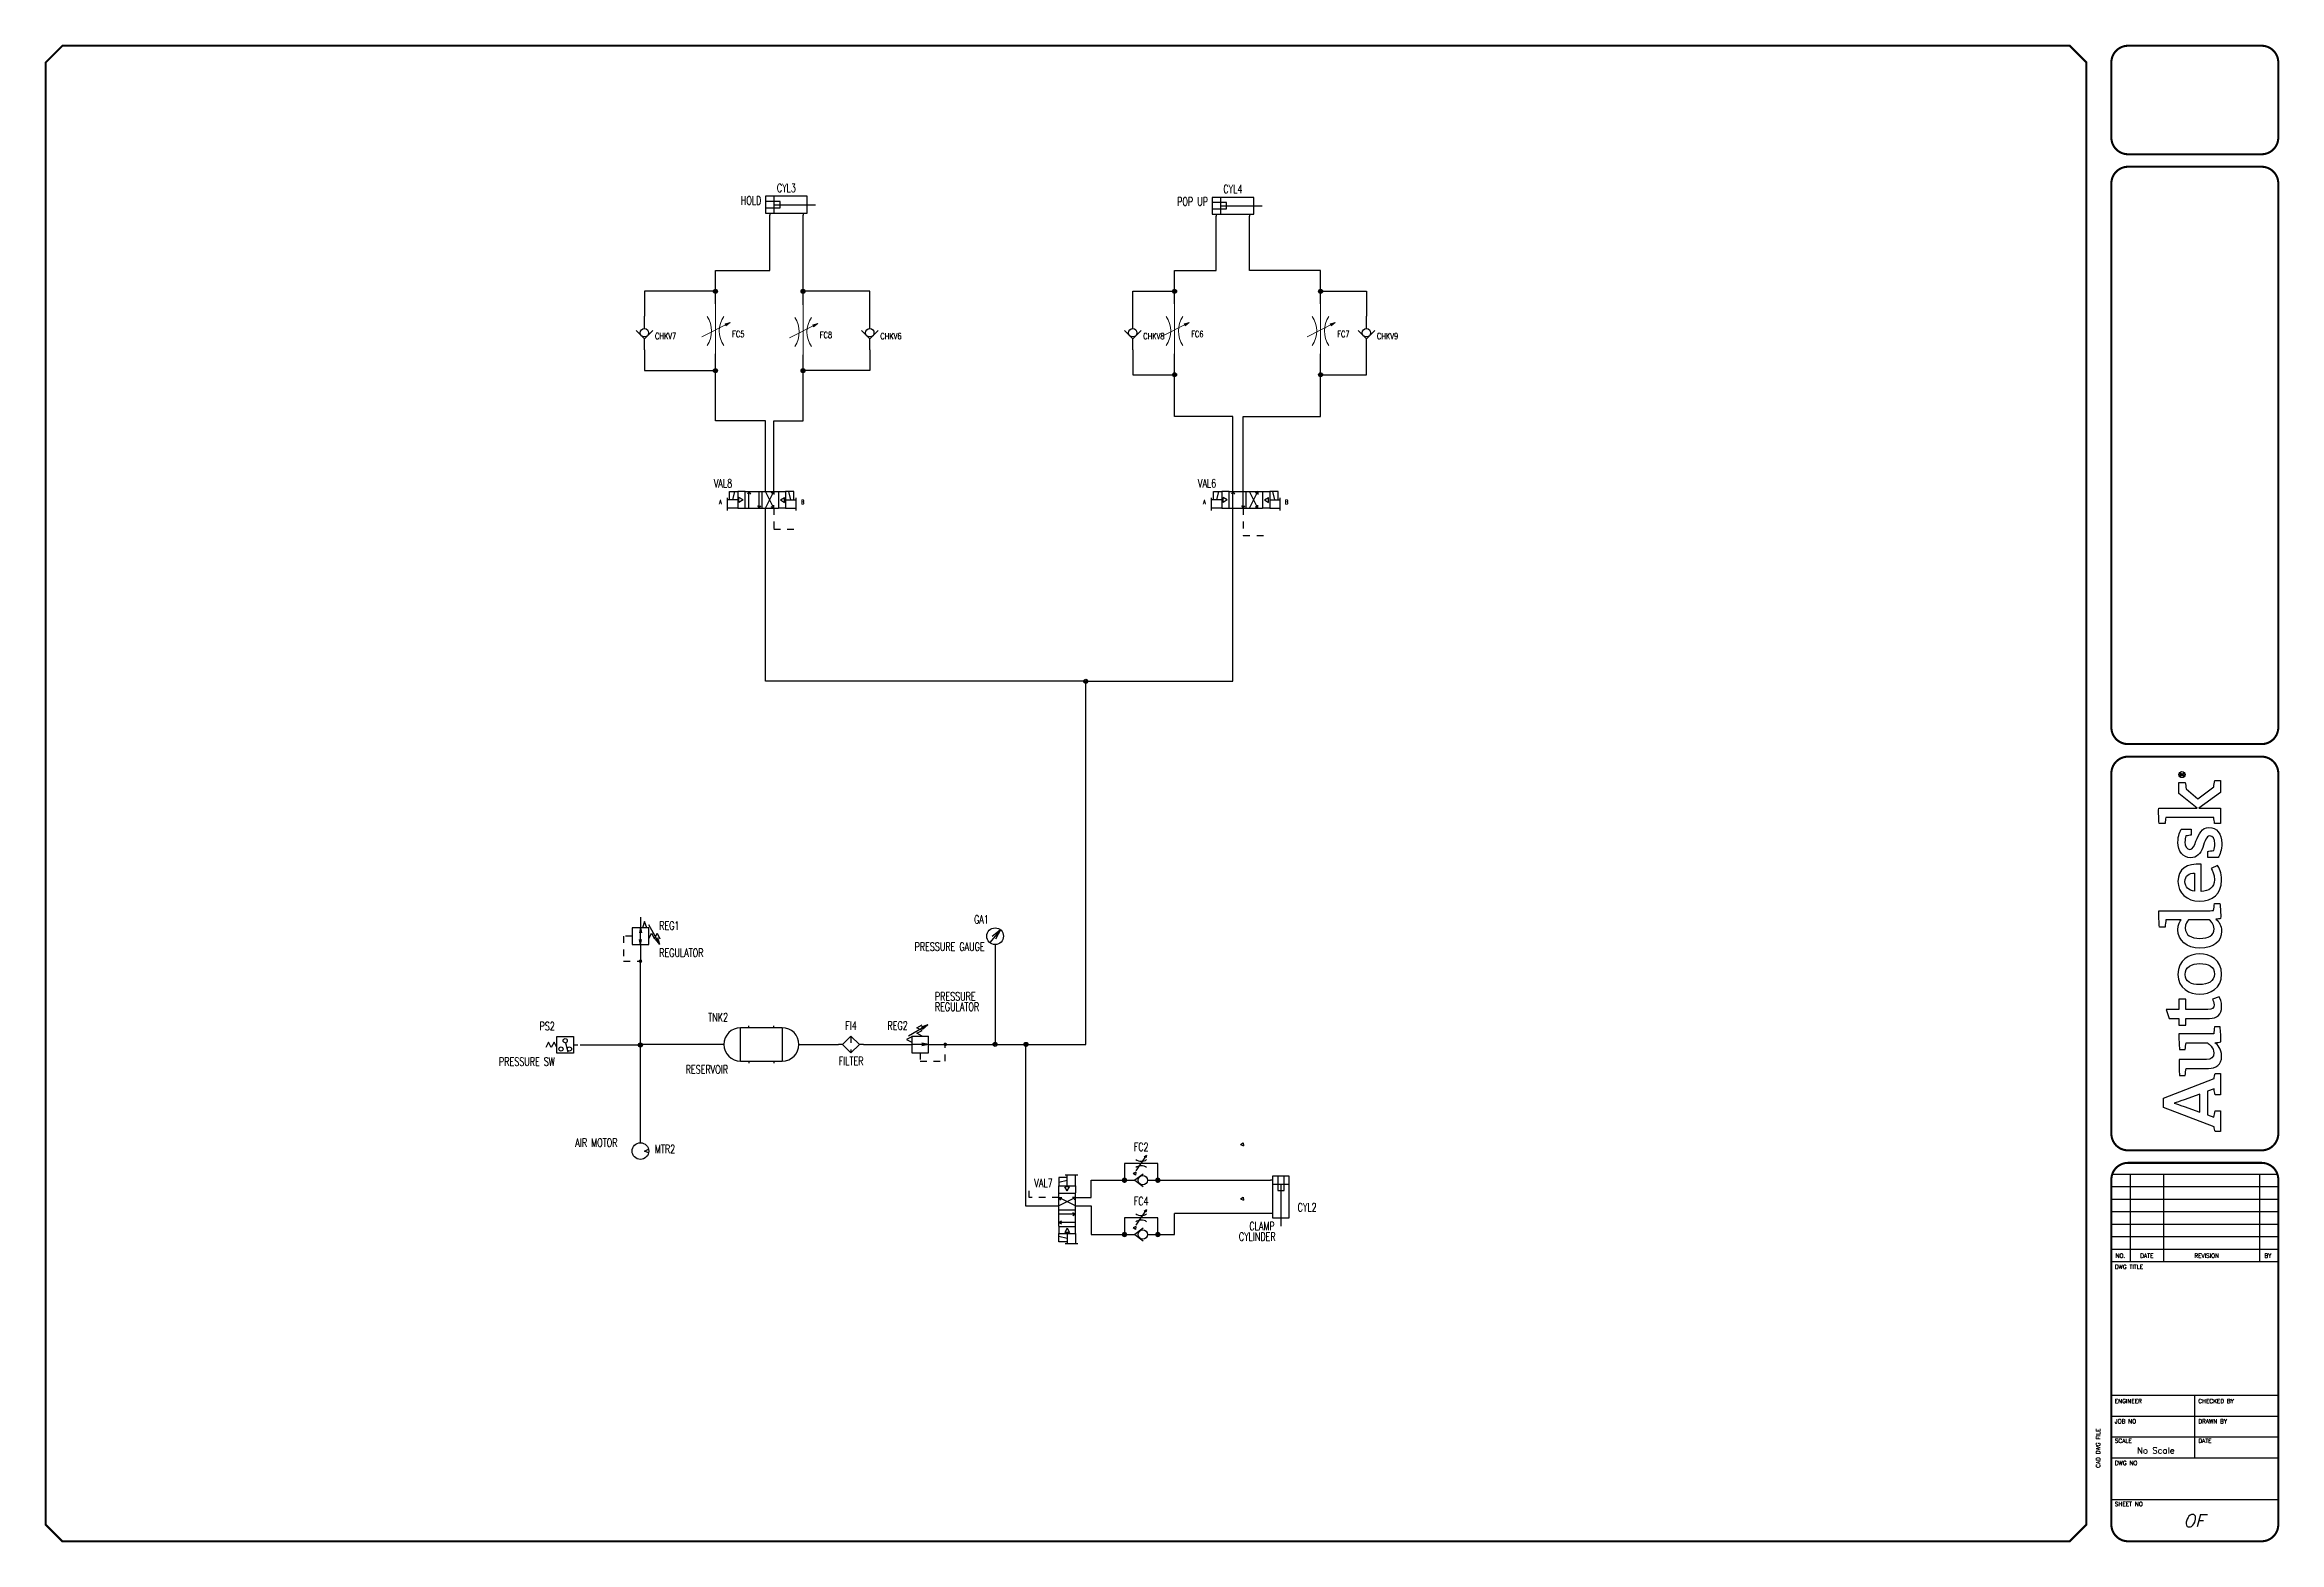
# Model space of a CAD drawing. Extents: x 0 to 33.5, y 0 to 22.4.
import ezdxf
from ezdxf.enums import TextEntityAlignment as Align

# ---------------------------------------------------------------- set-up
doc = ezdxf.new("R2010")
doc.units = 0
doc.header["$LTSCALE"] = 0.5
doc.header["$MEASUREMENT"] = 0
for name, pattern in [('DASHED', [0.1875, 0.125, -0.0625]), ('HIDDEN2', [0.1875, 0.125, -0.0625]), ('SOLID', [0])]:
    doc.linetypes.add(name, pattern=pattern)
for name, color, linetype in [('DESC', 150, 'Continuous'), ('Layer0_off', 52, 'SOLID'), ('LAYER_1', 160, 'Continuous'), ('RED_10_PNEU', 1, 'Continuous'), ('SYMS', 7, 'Continuous'), ('TAGS', 150, 'Continuous'), ('TERMS', 123, 'Continuous'), ('TITLE', 7, 'Continuous'), ('YELLOW_5_EXHAUST', 2, 'HIDDEN2')]:
    doc.layers.add(name, color=color, linetype=linetype)
doc.styles.add('ITALIC', font='ITALIC')
doc.styles.add('SIMPLEX', font='SIMPLEX')
doc.styles.add('WD', font='romans.shx')

# ---------------------------------------------------------------- blocks, each defined once
blk = doc.blocks.new('AI9-BLK2')
at = {"layer": 'LAYER_1', "color": 7}
blk.add_circle((0, 0), 2.03, dxfattribs=at)
blk.add_open_spline([(1.7, 0), (1.7, -1), (1, -1.8), (0, -1.8), (-1, -1.8), (-1.7, -1), (-1.7, 0), (-1.7, 1), (-1, 1.8), (0, 1.8), (1, 1.8), (1.7, 1), (1.7, 0)], degree=3, knots=[0, 0, 0, 0, 1, 1, 1, 2, 2, 2, 3, 3, 3, 4, 4, 4, 4], dxfattribs=at)
blk = doc.blocks.new('AI9-BLK1')
at = {"layer": 'LAYER_1', "color": 7}
for points, knots in [([(0.7, -1.1), (0.7, -1.1), (0.2, -0.4), (0.2, -0.4), (0.1, -0.2), (0, -0.2), (-0.1, -0.1), (0.3, 0), (0.5, 0.2), (0.5, 0.5), (0.5, 0.8), (0.3, 1.1), (-0.2, 1.1), (-0.2, 1.1), (-0.8, 1.1), (-0.8, 1.1), (-0.8, 1.1), (-0.8, -1.1), (-0.8, -1.1), (-0.8, -1.1), (-0.5, -1.1), (-0.5, -1.1), (-0.5, -1.1), (-0.5, -0.1), (-0.5, -0.1), (-0.4, -0.1), (-0.3, -0.2), (-0.2, -0.3), (-0.2, -0.3), (0.3, -1.1), (0.3, -1.1), (0.3, -1.1), (0.7, -1.1), (0.7, -1.1)], [0, 0, 0, 0, 1, 1, 1, 2, 2, 2, 3, 3, 3, 4, 4, 4, 5, 5, 5, 6, 6, 6, 7, 7, 7, 8, 8, 8, 9, 9, 9, 10, 10, 10, 11, 11, 11, 11]), ([(0.2, 0.5), (0.2, 0.2), (-0.1, 0.1), (-0.3, 0.1), (-0.3, 0.1), (-0.5, 0.1), (-0.5, 0.1), (-0.5, 0.1), (-0.5, 0.8), (-0.5, 0.8), (-0.5, 0.8), (-0.2, 0.8), (-0.2, 0.8), (0.1, 0.8), (0.2, 0.7), (0.2, 0.5)], [0, 0, 0, 0, 1, 1, 1, 2, 2, 2, 3, 3, 3, 4, 4, 4, 5, 5, 5, 5])]:
    blk.add_open_spline(points, degree=3, knots=knots, dxfattribs=at)
blk = doc.blocks.new('LOGO')
for points, knots in [([(35.2, 4.3), (35.2, 4.3), (22.1, 38.1), (22.1, 38.1), (22.1, 38.1), (16.1, 38.1), (16.1, 38.1), (16.1, 38.1), (3.2, 4.3), (3.2, 4.3), (2.2, 4.2), (0.9, 4), (0, 3.7), (0, 3.7), (0, 0), (0, 0), (0, 0), (13.7, 0), (13.7, 0), (13.7, 0), (13.7, 3.7), (13.7, 3.7), (12.4, 4), (10.9, 4.3), (9.5, 4.4), (9.5, 4.4), (11.1, 8.8), (11.1, 8.8), (11.1, 8.8), (26.8, 8.8), (26.8, 8.8), (26.8, 8.8), (28.4, 4.3), (28.4, 4.3), (27, 4.2), (25.8, 4), (24.5, 3.7), (24.5, 3.7), (24.5, 0), (24.5, 0), (24.5, 0), (38.7, 0), (38.7, 0), (38.7, 0), (38.7, 3.7), (38.7, 3.7), (37.9, 3.9), (36, 4.3), (35.2, 4.3)], [0, 0, 0, 0, 1, 1, 1, 2, 2, 2, 3, 3, 3, 4, 4, 4, 5, 5, 5, 6, 6, 6, 7, 7, 7, 8, 8, 8, 9, 9, 9, 10, 10, 10, 11, 11, 11, 12, 12, 12, 13, 13, 13, 14, 14, 14, 15, 15, 15, 16, 16, 16, 16]), ([(12.8, 13.8), (12.8, 13.8), (16.6, 24.3), (16.6, 24.3), (17.8, 27.5), (18.2, 28.8), (18.8, 30.9), (18.8, 30.9), (18.9, 30.9), (18.9, 30.9), (19.6, 28.9), (20, 27.5), (21.1, 24.3), (21.1, 24.3), (24.9, 13.8), (24.9, 13.8), (24.9, 13.8), (12.8, 13.8), (12.8, 13.8)], [0, 0, 0, 0, 1, 1, 1, 2, 2, 2, 3, 3, 3, 4, 4, 4, 5, 5, 5, 6, 6, 6, 6]), ([(70.8, 23.1), (70.8, 23.1), (70.8, 27.7), (70.8, 27.7), (70.8, 27.7), (75.3, 27.7), (75.3, 27.7), (75.3, 27.7), (75.3, 34.3), (75.3, 34.3), (75.3, 34.3), (81.3, 36.2), (81.3, 36.2), (81.3, 36.2), (81.3, 27.7), (81.3, 27.7), (81.3, 27.7), (88, 27.7), (88, 27.7), (88, 27.7), (88, 23.1), (88, 23.1), (88, 23.1), (81.3, 23.1), (81.3, 23.1), (81.3, 23.1), (81.3, 8.4), (81.3, 8.4), (81.3, 5.6), (82.1, 4.3), (84.3, 4.3), (86, 4.3), (87.5, 5.1), (88, 5.5), (88, 5.5), (89.7, 0.9), (89.7, 0.9), (88.7, 0.3), (86.5, -0.7), (83.2, -0.7), (77.6, -0.7), (75.3, 2.4), (75.3, 7.4), (75.3, 7.4), (75.3, 23.1), (75.3, 23.1), (75.3, 23.1), (70.8, 23.1), (70.8, 23.1)], [0, 0, 0, 0, 1, 1, 1, 2, 2, 2, 3, 3, 3, 4, 4, 4, 5, 5, 5, 6, 6, 6, 7, 7, 7, 8, 8, 8, 9, 9, 9, 10, 10, 10, 11, 11, 11, 12, 12, 12, 13, 13, 13, 14, 14, 14, 15, 15, 15, 16, 16, 16, 16]), ([(147.1, 4.7), (147.1, 5.4), (147, 6.1), (147, 6.9), (147, 6.9), (147, 41.1), (147, 41.1), (143.4, 41.2), (139.3, 41), (136.1, 40.7), (136.1, 40.7), (136.1, 37), (136.1, 37), (137.7, 36.8), (139.6, 36.6), (141, 36.4), (141, 36.4), (141, 36.4), (141, 36.4), (141, 36.4), (141, 26.2), (141, 26.2), (140, 27.1), (138, 28.4), (134.3, 28.4), (127.3, 28.4), (122, 22.6), (122, 13.8), (122, 4.5), (126.6, -0.7), (133.4, -0.7), (137.1, -0.7), (139.6, 1.1), (141.3, 3.1), (141.3, 2.1), (141.6, 0.6), (141.8, 0), (145.2, -0.2), (148.7, 0.1), (151.7, 0.4), (151.7, 0.4), (151.7, 4.1), (151.7, 4.1), (150.2, 4.2), (148.4, 4.5), (147.1, 4.7)], [0, 0, 0, 0, 1, 1, 1, 2, 2, 2, 3, 3, 3, 4, 4, 4, 5, 5, 5, 6, 6, 6, 7, 7, 7, 8, 8, 8, 9, 9, 9, 10, 10, 10, 11, 11, 11, 12, 12, 12, 13, 13, 13, 14, 14, 14, 15, 15, 15, 15]), ([(229.4, 4.6), (229.4, 4.6), (221.5, 15.2), (221.5, 15.2), (221.5, 15.2), (228, 23), (228, 23), (229.4, 23.1), (231.3, 23.3), (232.4, 23.6), (232.4, 23.6), (232.4, 27.7), (232.4, 27.7), (232.4, 27.7), (225, 27.7), (225, 27.7), (225, 27.7), (215.2, 15.6), (215.2, 15.6), (215.2, 15.6), (215.2, 41.2), (215.2, 41.2), (211.8, 41.3), (208.2, 41.2), (205.1, 40.9), (205.1, 40.9), (205.1, 36.9), (205.1, 36.9), (206.5, 36.8), (208, 36.6), (209.1, 36.5), (209.1, 36.5), (209.1, 4.5), (209.1, 4.5), (207.8, 4.4), (206.3, 4.2), (205.1, 4), (205.1, 4), (205.1, 0), (205.1, 0), (205.1, 0), (215.2, 0), (215.2, 0), (215.2, 0), (215.2, 14.5), (215.2, 14.5), (215.2, 14.5), (225.6, 0), (225.6, 0), (225.6, 0), (233.7, 0), (233.7, 0), (233.7, 0), (233.7, 3.8), (233.7, 3.8), (232.2, 4.2), (230.6, 4.4), (229.4, 4.6)], [0, 0, 0, 0, 1, 1, 1, 2, 2, 2, 3, 3, 3, 4, 4, 4, 5, 5, 5, 6, 6, 6, 7, 7, 7, 8, 8, 8, 9, 9, 9, 10, 10, 10, 11, 11, 11, 12, 12, 12, 13, 13, 13, 14, 14, 14, 15, 15, 15, 16, 16, 16, 17, 17, 17, 18, 18, 18, 19, 19, 19, 19]), ([(59.7, -0.1), (59.5, 0.6), (59.2, 2.6), (59.1, 3.8), (57.8, 2), (54.9, -0.7), (50.2, -0.7), (44.2, -0.7), (42, 3.1), (42, 8.1), (42, 8.1), (42, 22.9), (42, 22.9), (40.6, 23.2), (38.8, 23.4), (37.3, 23.5), (37.3, 23.5), (37.3, 27.3), (37.3, 27.3), (40.3, 27.6), (44.4, 27.8), (48, 27.6), (48, 27.6), (48, 9.3), (48, 9.3), (48, 6.2), (49.1, 4.5), (52.3, 4.5), (55.8, 4.5), (58.4, 7.9), (59, 8.6), (59, 8.6), (59, 23), (59, 23), (57.8, 23.2), (56, 23.4), (54.6, 23.5), (54.6, 23.5), (54.6, 27.3), (54.6, 27.3), (57.6, 27.7), (61.5, 27.8), (65, 27.7), (65, 27.7), (65, 4.6), (65, 4.6), (66.3, 4.4), (68.1, 4.2), (69.6, 4.1), (69.6, 4.1), (69.6, 0.3), (69.6, 0.3), (66.7, 0), (63, -0.2), (59.7, -0.1)], [0, 0, 0, 0, 1, 1, 1, 2, 2, 2, 3, 3, 3, 4, 4, 4, 5, 5, 5, 6, 6, 6, 7, 7, 7, 8, 8, 8, 9, 9, 9, 10, 10, 10, 11, 11, 11, 12, 12, 12, 13, 13, 13, 14, 14, 14, 15, 15, 15, 16, 16, 16, 17, 17, 17, 18, 18, 18, 18]), ([(104.8, -0.7), (95.2, -0.7), (91.4, 7), (91.4, 13.8), (91.4, 20.6), (95.1, 28.4), (104.6, 28.4), (114.1, 28.4), (118.3, 20.8), (118.3, 14), (118.3, 7.2), (114.2, -0.7), (104.8, -0.7)], [0, 0, 0, 0, 1, 1, 1, 2, 2, 2, 3, 3, 3, 4, 4, 4, 4]), ([(104.5, 23.6), (99.6, 23.6), (97.8, 19.5), (97.8, 14), (97.8, 8.5), (99.9, 4.1), (104.8, 4.1), (109.8, 4.1), (111.8, 8.2), (111.8, 13.8), (111.8, 19.3), (109.5, 23.6), (104.5, 23.6)], [0, 0, 0, 0, 1, 1, 1, 2, 2, 2, 3, 3, 3, 4, 4, 4, 4]), ([(141, 7.6), (140.3, 6.7), (138.2, 4.3), (135, 4.3), (130.5, 4.3), (128.5, 8.1), (128.5, 13.8), (128.5, 19.6), (130.9, 23.5), (135.4, 23.5), (138.3, 23.5), (139.9, 22.3), (141, 21.3), (141, 21.3), (141, 7.6), (141, 7.6)], [0, 0, 0, 0, 1, 1, 1, 2, 2, 2, 3, 3, 3, 4, 4, 4, 5, 5, 5, 5]), ([(167.6, 4.1), (171.4, 4.1), (173.8, 5.5), (175, 6.2), (175, 6.2), (177.1, 2.1), (177.1, 2.1), (175.5, 1.1), (172.6, -0.7), (167.2, -0.7), (158.2, -0.7), (153.3, 5.5), (153.3, 14), (153.3, 22.5), (158.9, 28.4), (166.4, 28.4), (174.6, 28.4), (178.7, 22.5), (177.9, 12.9), (177.9, 12.9), (159.8, 12.9), (159.8, 12.9), (160, 7.9), (162.3, 4.1), (167.6, 4.1)], [0, 0, 0, 0, 1, 1, 1, 2, 2, 2, 3, 3, 3, 4, 4, 4, 5, 5, 5, 6, 6, 6, 7, 7, 7, 8, 8, 8, 8]), ([(172, 17.3), (171.9, 20.8), (170.4, 23.7), (166.3, 23.7), (162.6, 23.7), (160.6, 21.2), (159.9, 17.3), (159.9, 17.3), (172, 17.3), (172, 17.3)], [0, 0, 0, 0, 1, 1, 1, 2, 2, 2, 3, 3, 3, 3]), ([(193.3, 16.4), (190.2, 17.6), (187.8, 18.3), (187.8, 20.5), (187.8, 22.6), (189.9, 23.7), (192.6, 23.7), (194.1, 23.7), (195.6, 23.5), (196.8, 23.1), (196.9, 21.9), (197.1, 20.1), (197.3, 19.6), (197.3, 19.6), (201.3, 19.6), (201.3, 19.6), (201.3, 19.6), (201.3, 26.1), (201.3, 26.1), (200.2, 26.8), (197.1, 28.4), (192.4, 28.4), (186.5, 28.4), (182.2, 25), (182.2, 20.1), (182.2, 15.7), (184.9, 13.4), (189.1, 11.9), (193.4, 10.4), (196.7, 9.3), (196.7, 7.2), (196.7, 5.1), (195, 3.9), (191.4, 3.9), (189.9, 3.9), (188.1, 4.1), (187, 4.6), (186.9, 5.9), (186.6, 7.8), (186.3, 8.4), (186.3, 8.4), (182.3, 8.4), (182.3, 8.4), (182.3, 8.4), (182.3, 1.6), (182.3, 1.6), (182.3, 1.6), (182.3, 1.6), (182.3, 1.6), (184.1, 0.5), (187.5, -0.8), (191.8, -0.8), (198.3, -0.8), (202.4, 2.6), (202.4, 7.8), (202.4, 12.5), (197.8, 14.6), (193.3, 16.4)], [0, 0, 0, 0, 1, 1, 1, 2, 2, 2, 3, 3, 3, 4, 4, 4, 5, 5, 5, 6, 6, 6, 7, 7, 7, 8, 8, 8, 9, 9, 9, 10, 10, 10, 11, 11, 11, 12, 12, 12, 13, 13, 13, 14, 14, 14, 15, 15, 15, 16, 16, 16, 17, 17, 17, 18, 18, 18, 19, 19, 19, 19])]:
    blk.add_open_spline(points, degree=3, knots=knots)
for name, p in [('AI9-BLK2', (237.6, 25.7)), ('AI9-BLK1', (237.8, 25.7))]:
    blk.add_blockref(name, p)
blk = doc.blocks.new('NO_NUM_acade_title')
at = {"layer": 'TITLE'}
for p, q in [((30.594, 22.177), (30.594, 20.781)), ((30.969, 5.531), (33.469, 5.531)), ((31.25, 5.531), (31.25, 4.219)), ((31.75, 5.531), (31.75, 4.219)), ((33.188, 5.531), (33.188, 4.219)), ((30.969, 5.344), (33.469, 5.344)), ((30.969, 5.156), (33.469, 5.156)), ((30.969, 4.969), (33.469, 4.969)), ((30.969, 4.781), (33.469, 4.781)), ((30.969, 4.594), (33.469, 4.594)), ((30.969, 4.406), (33.469, 4.406)), ((30.969, 4.219), (33.469, 4.219)), ((30.594, 0.281), (30.594, 2.214)), ((30.969, 2.219), (33.469, 2.219)), ((32.219, 1.281), (32.219, 2.219)), ((30.969, 1.906), (33.469, 1.906)), ((30.969, 1.594), (33.469, 1.594)), ((30.969, 1.281), (33.469, 1.281)), ((30.969, 0.656), (33.469, 0.656))]:
    blk.add_line(p, q, dxfattribs=at)
at = {"layer": 'TITLE', "const_width": 0.0312}
blk.add_lwpolyline([(30.594, 0.281), (30.594, 22.177), (30.344, 22.427), (0.281, 22.427), (0.031, 22.177), (0.031, 0.281), (0.281, 0.031), (30.344, 0.031)], close=True, dxfattribs=at)
for points in [[(31.219, 22.427, 0.414214), (30.969, 22.177, 0.414214)], [(33.469, 22.177, 0.414214), (33.219, 22.427, 0.414214)], [(30.969, 21.052, 0.414214), (31.219, 20.802, 0.414214)], [(33.219, 20.802, 0.414214), (33.469, 21.052, 0.414214)], [(31.219, 20.615, 0.414214), (30.969, 20.365, 0.414214)], [(33.469, 20.365, 0.414214), (33.219, 20.615, 0.414214)], [(30.969, 12.219, 0.414214), (31.219, 11.969, 0.414214)], [(33.219, 11.969, 0.414214), (33.469, 12.219, 0.414214)], [(31.219, 11.781, 0.414214), (30.969, 11.531, 0.414214)], [(33.469, 11.531, 0.414214), (33.219, 11.781, 0.414214)], [(30.969, 6.135, 0.414214), (31.219, 5.885, 0.414214)], [(33.219, 5.885, 0.414214), (33.469, 6.135, 0.414214)], [(31.219, 5.698, 0.414214), (30.969, 5.448, 0.414214)], [(33.469, 5.448, 0.414214), (33.219, 5.698, 0.414214)], [(30.969, 0.281, 0.414214), (31.219, 0.031, 0.414214)], [(33.219, 0.031, 0.414214), (33.469, 0.281, 0.414214)]]:
    blk.add_lwpolyline(points, format="xyb", dxfattribs=at)
for points in [[(33.219, 22.427), (31.219, 22.427)], [(30.969, 22.177), (30.969, 21.052)], [(33.469, 22.177), (33.469, 21.052)], [(33.219, 20.802), (31.219, 20.802)], [(33.219, 20.615), (31.219, 20.615)], [(30.969, 20.365), (30.969, 12.219)], [(33.469, 20.365), (33.469, 12.219)], [(31.219, 11.969), (33.219, 11.969)], [(31.219, 11.781), (33.219, 11.781)], [(31.219, 5.885), (33.219, 5.885)], [(31.219, 5.698), (33.219, 5.698)], [(30.969, 5.448), (30.969, 0.281)], [(33.469, 5.448), (33.469, 0.281)], [(31.219, 0.031), (33.219, 0.031)]]:
    blk.add_lwpolyline(points, dxfattribs=at)
at = {"layer": 'TITLE', "color": 7, "const_width": 0.0312}
for points in [[(30.969, 11.531), (30.969, 6.135)], [(33.469, 11.531), (33.469, 6.135)]]:
    blk.add_lwpolyline(points, dxfattribs=at)
at = {"xscale": 0.02250000000000085, "yscale": 0.02250000000000085, "zscale": 0.02250000000000085, "rotation": 90}
blk.add_blockref('LOGO', (32.605, 6.167), dxfattribs=at)
at = {"layer": 'TITLE', "color": 1, "style": 'SIMPLEX'}
for s, p in [('DWG TITLE', (31.021, 4.109)), ('ENGINEER', (31.021, 2.099)), ('CHECKED BY', (32.271, 2.099)), ('JOB NO', (31.021, 1.797)), ('DRAWN BY', (32.271, 1.797)), ('SCALE', (31.021, 1.505)), ('DATE', (32.271, 1.505)), ('DWG NO', (31.021, 1.172)), ('SHEET NO', (31.021, 0.557))]:
    blk.add_text(s, height=0.0625, dxfattribs=at).set_placement(p)
at = {"layer": 'TITLE', "color": 1}
for s, height, style, p in [('NO.', 0.0625, 'SIMPLEX', (31.104, 4.307)), ('DATE', 0.0625, 'SIMPLEX', (31.5, 4.307)), ('REVISION', 0.0625, 'SIMPLEX', (32.396, 4.307)), ('BY', 0.0625, 'SIMPLEX', (33.313, 4.307)), ('OF', 0.1875, 'ITALIC', (32.208, 0.339))]:
    blk.add_text(s, height=height, dxfattribs=dict(at, style=style)).set_placement(p, align=Align.MIDDLE)
at = {"layer": 'TITLE', "color": 1, "style": 'SIMPLEX'}
blk.add_text('CAD DWG FILE', height=0.0625, rotation=90, dxfattribs=at).set_placement((30.802, 1.13))
at = {"layer": 'TITLE', "color": 1, "style": 'ITALIC'}
for tag, height, p in [('TITLE#1', 0.125, (32.156, 3.406)), ('TITLE#2', 0.125, (32.156, 3.204)), ('TITLE#3', 0.125, (32.156, 3.001)), ('TITLE#4', 0.125, (32.156, 2.799)), ('DWG#', 0.2, (32.156, 0.826))]:
    blk.add_attdef(tag, text='', height=height, dxfattribs=at).set_placement(p, align=Align.CENTER)
at = {"layer": 'TITLE', "color": 1, "style": 'SIMPLEX'}
blk.add_attdef('CAD#', (30.826, 1.958), '', height=0.0938, rotation=90, dxfattribs=at)
at = {"layer": 'TITLE', "color": 1}
for tag, p, height, style in [('ENGINEER', (31.237, 1.958), 0.0938, 'ITALIC'), ('CHKDBY', (32.424, 1.958), 0.0938, 'ITALIC'), ('JOB#', (31.464, 1.644), 0.0938, 'SIMPLEX'), ('DRAWNBY', (32.494, 1.644), 0.0938, 'ITALIC'), ('SCALE', (31.353, 1.344), 0.0938, 'SIMPLEX'), ('DATE', (32.408, 1.344), 0.0938, 'SIMPLEX'), ('SHTS', (32.532, 0.25), 0.2, 'ITALIC')]:
    blk.add_attdef(tag, p, '', height=height, dxfattribs=dict(at, style=style))
at = {"layer": 'TITLE', "color": 1, "style": 'ITALIC'}
blk.add_attdef('SH#', text='', height=0.2, dxfattribs=at).set_placement((31.881, 0.25), align=Align.RIGHT)
at = {"layer": 'TITLE', "color": 7, "flags": 9}
blk.add_attdef('WD_TB', (31.219, 0.031), '', height=0.125, dxfattribs=at)
blk = doc.blocks.new('VMO1_MOT_UNIDIRECTION')
for p, q in [((0.062, -0.125), (0.121, -0.096)), ((0.121, -0.154), (0.062, -0.125))]:
    blk.add_line(p, q)
blk.add_circle((0, -0.125), 0.125)
at = {"style": 'WD', "width": 0.7}
for tag, height, p in [('DESC1', 0.125, (-0.344, -0.062)), ('TERM01', 0.0625, (-0.031, 0.031)), ('DESC2', 0.125, (-0.329, -0.219)), ('DESC3', 0.125, (-0.329, -0.375)), ('TERM02', 0.0625, (-0.031, -0.343)), ('WDTAGALT', 0.125, (-0.329, -0.531))]:
    blk.add_attdef(tag, text='', height=height, dxfattribs=at).set_placement(p, align=Align.RIGHT)
at = {"style": 'WD'}
for tag, p, height, flags in [('X2TERM01', (0, 0), 0.005, 1), ('WDTYPE', (0.062, 0.062), 0.01, 1), ('FAMILY', (-0.25, -0.094), 0.01, 9), ('X8TERM02', (0, -0.25), 0.005, 1)]:
    blk.add_attdef(tag, p, '', height=height, dxfattribs=dict(at, flags=flags))
at = {"style": 'WD', "width": 0.7}
for tag, p in [('INST', (0.219, 0.156)), ('LOC', (0.219, 0)), ('RATING1', (0.156, -0.344)), ('TAG1', (0.219, -0.156))]:
    blk.add_attdef(tag, p, '', height=0.125, dxfattribs=at)
at = {"linetype": 'Continuous', "style": 'WD', "flags": 9}
for tag, p in [('ASSYCODE', (-0.25, -0.188)), ('CAT', (-0.25, -0.125)), ('MFG', (-0.25, -0.156))]:
    blk.add_attdef(tag, p, '', height=0.01, dxfattribs=at)
at = {"style": 'WD'}
blk.add_attdef('XREF', (0.156, -0.438), '', height=0.0625, dxfattribs=at)
blk = doc.blocks.new('VVL1_AIR_PRESS_REG')
for p, q in [((0, 0), (0, -0.167)), ((-0.125, -0.156), (-0.125, -0.407)), ((0.125, -0.156), (-0.125, -0.156)), ((0, -0.156), (-0.015, -0.231)), ((0, -0.407), (-0.015, -0.332)), ((0, -0.156), (0.015, -0.231)), ((0, -0.407), (0.015, -0.332)), ((0.102, -0.156), (0.018, -0.156)), ((0.062, -0.063), (0.031, -0.156)), ((0.094, -0.156), (0.062, -0.063)), ((0.125, -0.407), (0.125, -0.156)), ((0.125, -0.323), (0.167, -0.239)), ((0.167, -0.239), (0.209, -0.323)), ((0.209, -0.323), (0.251, -0.239)), ((0.292, -0.407), (0.224, -0.328)), ((0.251, -0.239), (0.292, -0.323)), ((0.292, -0.407), (0.259, -0.308)), ((-0.125, -0.407), (0.125, -0.407)), ((0, -0.406), (0, -0.657))]:
    blk.add_line(p, q)
at = {"linetype": 'DASHED'}
for p, q in [((-0.251, -0.281), (-0.251, -0.657)), ((-0.125, -0.281), (-0.251, -0.281)), ((-0.251, -0.657), (0, -0.657))]:
    blk.add_line(p, q, dxfattribs=at)
for points in [[(0, -0.407), (0, -0.156), (0, -0.156)], [(0.292, -0.407), (0.125, -0.114), (0.125, -0.114)]]:
    blk.add_lwpolyline(points)
at = {"const_width": 0.0267}
blk.add_lwpolyline([(0, -0.644, 1), (0, -0.67, 1)], format="xyb", close=True, dxfattribs=at)
at = {"style": 'WD', "width": 0.7}
for tag, height, p in [('TERM01', 0.0625, (-0.024, 0)), ('RATING1', 0.125, (-0.194, -0.188)), ('TERM02', 0.0625, (-0.031, -0.781))]:
    blk.add_attdef(tag, text='', height=height, dxfattribs=at).set_placement(p, align=Align.RIGHT)
at = {"style": 'WD'}
for tag, p, height, flags in [('X2TERM01', (0, 0), 0.005, 1), ('WDTYPE', (0.062, 0.062), 0.01, 1), ('FAMILY', (-0.188, -0.469), 0.01, 9), ('X8TERM02', (0, -0.656), 0.005, 1)]:
    blk.add_attdef(tag, p, '', height=height, dxfattribs=dict(at, flags=flags))
at = {"style": 'WD', "width": 0.7}
for tag, p in [('INST', (0.281, 0.125)), ('LOC', (0.281, -0.031)), ('TAG1', (0.281, -0.188)), ('DESC1', (0.281, -0.594)), ('DESC2', (0.281, -0.75)), ('WDTAGALT', (0.281, -1.062)), ('DESC3', (0.281, -0.906))]:
    blk.add_attdef(tag, p, '', height=0.125, dxfattribs=at)
at = {"style": 'WD'}
blk.add_attdef('XREF', text='', height=0.0625, dxfattribs=at).set_placement((-0.344, -0.438), align=Align.RIGHT)
at = {"linetype": 'Continuous', "style": 'WD', "flags": 9}
for tag, p in [('ASSYCODE', (-0.188, -0.562)), ('CAT', (-0.188, -0.5)), ('MFG', (-0.188, -0.531))]:
    blk.add_attdef(tag, p, '', height=0.01, dxfattribs=at)
blk = doc.blocks.new('VTK1_AIR_TNK')
for p, q in [((0, 0), (-0.031, 0)), ((0.874, 0.25), (0.25, 0.25)), ((0.25, -0.25), (0.25, 0.25)), ((0.375, 0.25), (0.375, 0.281)), ((0.75, 0.25), (0.75, 0.281)), ((0.875, 0.25), (0.875, -0.25)), ((1.125, 0), (1.156, 0)), ((0.25, -0.25), (0.874, -0.25)), ((0.375, -0.25), (0.375, -0.281)), ((0.75, -0.25), (0.75, -0.281))]:
    blk.add_line(p, q)
for centre, start, end in [((0.25, 0), 90, 270), ((0.874, 0), 270, 90)]:
    blk.add_arc(centre, 0.25, start, end)
at = {"style": 'WD', "width": 0.7}
for tag, height, p in [('INST', 0.125, (0.062, 0.656)), ('TAG1', 0.125, (0.062, 0.344)), ('LOC', 0.125, (0.062, 0.5)), ('TERM04', 0.0625, (-0.063, 0.031)), ('DESC1', 0.125, (0.062, -0.438)), ('DESC2', 0.125, (0.077, -0.594)), ('DESC3', 0.125, (0.077, -0.75)), ('WDTAGALT', 0.125, (0.077, -0.906))]:
    blk.add_attdef(tag, text='', height=height, dxfattribs=at).set_placement(p, align=Align.RIGHT)
for tag, p, height in [('TERM05', (0.406, 0.312), 0.0625), ('TERM06', (0.781, 0.312), 0.0625), ('RATING1', (1.125, 0.219), 0.125), ('TERM01', (1.188, 0.031), 0.0625), ('TERM03', (0.406, -0.375), 0.0625), ('TERM02', (0.781, -0.375), 0.0625)]:
    blk.add_attdef(tag, p, '', height=height, dxfattribs=at)
at = {"style": 'WD'}
for tag, p, height, flags in [('X4TERM04', (-0.031, 0), 0.005, 1), ('WDTYPE', (0.062, 0.062), 0.01, 1), ('X2TERM05', (0.375, 0.281), 0.005, 1), ('X2TERM06', (0.75, 0.281), 0.005, 1), ('X1TERM01', (1.156, 0), 0.005, 1), ('X8TERM03', (0.375, -0.281), 0.005, 1), ('X8TERM02', (0.75, -0.281), 0.005, 1), ('FAMILY', (1.138, -0.138), 0.01, 9)]:
    blk.add_attdef(tag, p, '', height=height, dxfattribs=dict(at, flags=flags))
at = {"linetype": 'Continuous', "style": 'WD', "flags": 9}
for tag, p in [('ASSYCODE', (1.163, -0.219)), ('MFG', (1.161, -0.201)), ('CAT', (1.163, -0.182))]:
    blk.add_attdef(tag, text='', height=0.01, dxfattribs=at).set_placement(p, align=Align.CENTER)
at = {"style": 'WD'}
blk.add_attdef('XREF', (1.125, -0.312), '', height=0.0625, dxfattribs=at)
blk = doc.blocks.new('VVL1_PRESS_SW')
for p, q in [((-0.126, 0.031), (0.125, 0.031)), ((-0.126, -0.219), (-0.126, 0.031)), ((0.125, 0.031), (0.125, -0.219)), ((-0.251, -0.052), (-0.293, -0.135)), ((-0.209, -0.135), (-0.251, -0.052)), ((-0.167, -0.052), (-0.209, -0.135)), ((-0.126, -0.135), (-0.167, -0.052)), ((0.125, -0.219), (-0.126, -0.219)), ((0.005, -0.061), (0.04, -0.198)), ((0.125, -0.094), (0.188, -0.094)), ((0.222, -0.094), (0.282, -0.094))]:
    blk.add_line(p, q)
for centre in [(0, -0.031), (-0.063, -0.156), (0.063, -0.156)]:
    blk.add_circle(centre, 0.0314)
at = {"style": 'WD', "width": 0.7}
for tag, height, p in [('INST', 0.125, (-0.156, 0.438)), ('LOC', 0.125, (-0.156, 0.281)), ('TAG1', 0.125, (-0.156, 0.125)), ('TERM05', 0.0625, (-0.344, -0.125)), ('DESC1', 0.125, (-0.156, -0.406)), ('DESC2', 0.125, (-0.156, -0.562)), ('DESC3', 0.125, (-0.156, -0.719)), ('WDTAGALT', 0.125, (-0.156, -0.875))]:
    blk.add_attdef(tag, text='', height=height, dxfattribs=at).set_placement(p, align=Align.RIGHT)
at = {"style": 'WD'}
for tag, p, height, flags in [('X2TERM01', (0, 0), 0.005, 1), ('WDTYPE', (0.062, 0.062), 0.01, 1), ('X8TERM03', (-0.063, -0.187), 0.005, 1), ('X8TERM02', (0.063, -0.187), 0.005, 1), ('FAMILY', (0.156, -0.125), 0.01, 9), ('X1TERM04', (0.281, -0.094), 0.005, 1)]:
    blk.add_attdef(tag, p, '', height=height, dxfattribs=dict(at, flags=flags))
at = {"style": 'WD', "width": 0.7}
for tag, p, height in [('TERM01', (0.031, 0.063), 0.0625), ('TERM03', (-0.031, -0.312), 0.0625), ('TERM02', (0.094, -0.312), 0.0625), ('TERM04', (0.25, -0.188), 0.0625), ('RATING1', (0.219, -0.469), 0.125)]:
    blk.add_attdef(tag, p, '', height=height, dxfattribs=at)
at = {"linetype": 'Continuous', "style": 'WD', "flags": 9}
for tag, p in [('ASSYCODE', (0.156, -0.219)), ('CAT', (0.156, -0.156)), ('MFG', (0.156, -0.188))]:
    blk.add_attdef(tag, p, '', height=0.01, dxfattribs=at)
at = {"style": 'WD'}
blk.add_attdef('XREF', (0.406, -0.281), '', height=0.0625, dxfattribs=at)
blk = doc.blocks.new('WDDOT')
for radius in [0.03, 0.0187, 0.00929]:
    blk.add_circle((0, 0), radius)
blk = doc.blocks.new('HFI1_STRAINER')
for p, q in [((0.062, 0), (0, 0)), ((0.062, 0), (0.187, 0.125)), ((0.187, -0.125), (0.062, 0)), ((0.187, 0.125), (0.312, 0)), ((0.312, 0), (0.187, -0.125)), ((0.375, 0), (0.312, 0))]:
    blk.add_line(p, q)
at = {"linetype": 'DASHED', "ltscale": 0.5}
blk.add_line((0.187, 0.125), (0.187, -0.125), dxfattribs=at)
at = {"style": 'WD', "width": 0.7}
for tag, p in [('TAG1', (0.187, 0.219)), ('INST', (0.182, 0.531)), ('LOC', (0.182, 0.375)), ('DESC1', (0.187, -0.313)), ('WDTAGALT', (0.202, -0.781)), ('DESC2', (0.202, -0.469)), ('DESC3', (0.202, -0.625))]:
    blk.add_attdef(tag, text='', height=0.125, dxfattribs=at).set_placement(p, align=Align.CENTER)
blk.add_attdef('TERM01', text='', height=0.0625, dxfattribs=at).set_placement((0.031, 0.031), align=Align.RIGHT)
at = {"style": 'WD'}
for tag, p, height, flags in [('X4TERM01', (0, 0), 0.005, 1), ('WDTYPE', (0.062, 0.062), 0.01, 1), ('FAMILY', (0.187, 0.031), 0.01, 9), ('X1TERM02', (0.375, 0), 0.005, 1)]:
    blk.add_attdef(tag, p, '', height=height, dxfattribs=dict(at, flags=flags))
at = {"style": 'WD', "width": 0.7}
for tag, p, height in [('TERM02', (0.343, 0.031), 0.0625), ('RATING1', (0.344, -0.156), 0.125)]:
    blk.add_attdef(tag, p, '', height=height, dxfattribs=at)
at = {"style": 'WD'}
blk.add_attdef('XREF', text='', height=0.0625, dxfattribs=at).set_placement((0.062, -0.125), align=Align.RIGHT)
at = {"linetype": 'Continuous', "style": 'WD', "flags": 9}
for tag, p in [('ASSYCODE', (0.213, -0.05)), ('MFG', (0.21, -0.032)), ('CAT', (0.212, -0.013))]:
    blk.add_attdef(tag, text='', height=0.01, dxfattribs=at).set_placement(p, align=Align.CENTER)
blk = doc.blocks.new('HVL1_PRESS_REG_SELF_RELIVE')
for p, q in [((0.156, 0.115), (0.073, 0.073)), ((0.073, 0.073), (0.156, 0.031)), ((0.156, 0.125), (0.156, -0.125)), ((0.156, 0.125), (0.406, 0.125)), ((0.229, 0.25), (0.312, 0.292)), ((0.312, 0.208), (0.229, 0.25)), ((0.229, 0.167), (0.312, 0.208)), ((0.312, 0.125), (0.229, 0.167)), ((0.396, 0.292), (0.297, 0.259)), ((0.406, 0), (0.304, 0.02)), ((0.396, 0.292), (0.317, 0.223)), ((0.406, -0.125), (0.406, 0.125)), ((0, 0), (0.156, 0)), ((0.156, -0.125), (0.406, -0.125)), ((0.406, 0), (0.304, -0.02)), ((0.406, 0), (0.656, 0))]:
    blk.add_line(p, q)
at = {"linetype": 'DASHED'}
for p, q in [((0.281, -0.125), (0.281, -0.25)), ((0.281, -0.25), (0.656, -0.25)), ((0.656, -0.25), (0.656, 0))]:
    blk.add_line(p, q, dxfattribs=at)
for points in [[(0.396, 0.292), (0.104, 0.125), (0.104, 0.125)], [(0.406, 0), (0.156, 0), (0.156, 0)]]:
    blk.add_lwpolyline(points)
at = {"const_width": 0.0267}
blk.add_lwpolyline([(0.643, 0, 1), (0.669, 0, 1)], format="xyb", close=True, dxfattribs=at)
at = {"style": 'WD', "width": 0.7}
for tag, p, height in [('DESC1', (0.5, 0.656), 0.125), ('DESC2', (0.5, 0.5), 0.125), ('DESC3', (0.5, 0.344), 0.125), ('WDTAGALT', (0.5, 0.188), 0.125), ('TERM02', (0.656, 0.031), 0.0625)]:
    blk.add_attdef(tag, p, '', height=height, dxfattribs=at)
for tag, height, p in [('TAG1', 0.125, (0.094, 0.219)), ('INST', 0.125, (0.094, 0.531)), ('LOC', 0.125, (0.094, 0.375)), ('TERM01', 0.0625, (0.031, 0.031)), ('RATING1', 0.125, (0.156, -0.312))]:
    blk.add_attdef(tag, text='', height=height, dxfattribs=at).set_placement(p, align=Align.RIGHT)
at = {"style": 'WD'}
for tag, p, height, flags in [('X4TERM01', (0, 0), 0.005, 1), ('WDTYPE', (0.073, 0.073), 0.01, 1), ('X1TERM02', (0.656, 0), 0.005, 1), ('FAMILY', (0.5, -0.094), 0.01, 9)]:
    blk.add_attdef(tag, p, '', height=height, dxfattribs=dict(at, flags=flags))
at = {"linetype": 'Continuous', "style": 'WD', "flags": 9}
for tag, p in [('ASSYCODE', (0.5, -0.188)), ('CAT', (0.5, -0.125)), ('MFG', (0.5, -0.156))]:
    blk.add_attdef(tag, p, '', height=0.01, dxfattribs=at)
at = {"style": 'WD'}
blk.add_attdef('XREF', (0.719, -0.156), '', height=0.0625, dxfattribs=at)
blk = doc.blocks.new('HGA1_GAG')
for q in [(-0.043, -0.127), (0.004, -0.167)]:
    blk.add_line((0.08, -0.028), q)
blk.add_lwpolyline([(0.08, -0.028), (-0.08, -0.221), (-0.08, -0.221)])
blk.add_circle((0, -0.125), 0.125)
at = {"style": 'WD', "width": 0.7}
for tag, height, p in [('INST', 0.125, (-0.094, 0.375)), ('LOC', 0.125, (-0.094, 0.219)), ('TAG1', 0.125, (-0.094, 0.062)), ('DESC1', 0.125, (-0.156, -0.344)), ('TERM03', 0.0625, (-0.156, -0.094)), ('DESC2', 0.125, (-0.156, -0.5)), ('DESC3', 0.125, (-0.156, -0.656)), ('WDTAGALT', 0.125, (-0.156, -0.812))]:
    blk.add_attdef(tag, text='', height=height, dxfattribs=at).set_placement(p, align=Align.RIGHT)
at = {"style": 'WD'}
for tag, p, height, flags in [('X2TERM03', (0, -0.001), 0.005, 1), ('WDTYPE', (0.062, 0.062), 0.01, 1), ('X4TERM01', (-0.124, -0.125), 0.005, 1), ('FAMILY', (-0.035, -0.089), 0.01, 9), ('X8TERM04', (0, -0.249), 0.005, 1), ('X1TERM02', (0.124, -0.125), 0.005, 1)]:
    blk.add_attdef(tag, p, '', height=height, dxfattribs=dict(at, flags=flags))
at = {"style": 'WD', "width": 0.7}
for tag, p, height in [('TERM01', (0.031, 0.031), 0.0625), ('TERM04', (0.031, -0.344), 0.0625), ('TERM02', (0.156, -0.094), 0.0625), ('RATING1', (0.094, -0.562), 0.125)]:
    blk.add_attdef(tag, p, '', height=height, dxfattribs=at)
at = {"linetype": 'Continuous', "style": 'WD', "flags": 9}
for tag, p in [('MFG', (-0.037, -0.14)), ('CAT', (-0.035, -0.121)), ('ASSYCODE', (-0.035, -0.157))]:
    blk.add_attdef(tag, p, '', height=0.01, dxfattribs=at)
at = {"style": 'WD'}
blk.add_attdef('XREF', (0.156, -0.25), '', height=0.0625, dxfattribs=at)
blk = doc.blocks.new('HVL1_4WAY_2POS_DBL_SOL')
for p, q in [((-0.289, 0), (-0.164, 0)), ((-0.289, -0.125), (-0.289, 0)), ((-0.241, -0.125), (-0.21, 0)), ((-0.164, 0), (-0.164, -0.25)), ((-0.057, 0), (-0.164, 0)), ((-0.057, 0), (0.443, 0)), ((-0.057, -0.25), (-0.057, 0)), ((0, 0), (-0.022, -0.039)), ((0, -0.25), (0, 0)), ((0, 0), (0.023, -0.039)), ((0.156, -0.25), (0.156, 0)), ((0.193, 0), (0.193, -0.25)), ((0.25, -0.25), (0.375, 0)), ((0.375, -0.25), (0.25, 0)), ((0.375, 0), (0.336, -0.022)), ((0.375, 0), (0.375, -0.045)), ((0.443, 0), (0.443, -0.25)), ((0.443, 0), (0.551, 0)), ((0.551, 0), (0.551, -0.25)), ((0.676, 0), (0.551, 0)), ((0.628, -0.125), (0.597, 0)), ((0.676, -0.125), (0.676, 0)), ((-0.32, -0.281), (-0.32, -0.094)), ((-0.164, -0.125), (-0.32, -0.125)), ((-0.164, -0.25), (-0.32, -0.25)), ((-0.164, -0.25), (-0.057, -0.25)), ((-0.148, -0.161), (-0.148, -0.089)), ((-0.085, -0.125), (-0.148, -0.089)), ((-0.085, -0.125), (-0.148, -0.161)), ((-0.057, -0.25), (0.443, -0.25)), ((0.156, -0.25), (0.134, -0.211)), ((0.156, -0.25), (0.179, -0.211)), ((0.375, -0.25), (0.336, -0.228)), ((0.375, -0.25), (0.375, -0.205)), ((0.551, -0.25), (0.443, -0.25)), ((0.472, -0.125), (0.534, -0.089)), ((0.472, -0.125), (0.534, -0.161)), ((0.534, -0.161), (0.534, -0.089)), ((0.551, -0.125), (0.707, -0.125)), ((0.551, -0.25), (0.707, -0.25)), ((0.707, -0.281), (0.707, -0.094))]:
    blk.add_line(p, q)
at = {"style": 'WD', "width": 0.7}
for tag, height, p in [('INST', 0.125, (-0.25, 0.375)), ('LOC', 0.125, (-0.25, 0.219)), ('TAG1', 0.125, (-0.25, 0.062)), ('TERM09', 0.0625, (-0.406, -0.188))]:
    blk.add_attdef(tag, text='', height=height, dxfattribs=at).set_placement(p, align=Align.RIGHT)
for tag, p, height in [('DESC1', (0.75, 0.531), 0.125), ('DESC2', (0.75, 0.375), 0.125), ('DESC3', (0.75, 0.219), 0.125), ('TERM01', (0.031, 0.031), 0.0625), ('WDTAGALT', (0.75, 0.062), 0.125), ('TERM10', (0.781, -0.188), 0.0625), ('RATING1', (0.531, -0.5), 0.125)]:
    blk.add_attdef(tag, p, '', height=height, dxfattribs=at)
at = {"style": 'WD'}
for tag, p, height, flags in [('X2TERM01', (0, 0), 0.005, 1), ('WDTYPE', (0.062, 0.062), 0.01, 1), ('X2TERM02', (0.156, 0), 0.005, 1), ('X2TERM03', (0.25, 0), 0.005, 1), ('X2TERM04', (0.375, 0), 0.005, 1), ('X8TERM05', (0, -0.25), 0.005, 1), ('FAMILY', (0.062, -0.062), 0.01, 9), ('X8TERM06', (0.156, -0.25), 0.005, 1), ('X8TERM07', (0.25, -0.25), 0.005, 1), ('X8TERM08', (0.375, -0.25), 0.005, 1)]:
    blk.add_attdef(tag, p, '', height=height, dxfattribs=dict(at, flags=flags))
at = {"style": 'WD', "width": 0.7}
for tag, p in [('TERM02', (0.188, 0.062)), ('TERM03', (0.281, 0.062)), ('TERM04', (0.406, 0.062)), ('TERM05', (0.031, -0.312)), ('TERM06', (0.188, -0.312)), ('TERM07', (0.281, -0.312)), ('TERM08', (0.406, -0.312))]:
    blk.add_attdef(tag, text='', height=0.0625, dxfattribs=at).set_placement(p, align=Align.MIDDLE_LEFT)
at = {"style": 'WD'}
blk.add_attdef('XREF', text='', height=0.0625, dxfattribs=at).set_placement((-0.125, -0.375), align=Align.RIGHT)
at = {"linetype": 'Continuous', "style": 'WD', "flags": 9}
for tag, p in [('ASSYCODE', (0.062, -0.156)), ('CAT', (0.062, -0.094)), ('MFG', (0.062, -0.125))]:
    blk.add_attdef(tag, p, '', height=0.01, dxfattribs=at)
blk = doc.blocks.new('VVL1_4WAY_2POS_DBL_SOL')
for p, q in [((0.125, 0.301), (0, 0.301)), ((0, 0.301), (0, 0.176)), ((0.125, 0.253), (0, 0.222)), ((0, 0.176), (0.25, 0.176)), ((0, 0.068), (0, 0.176)), ((0, -0.432), (0, 0.068)), ((0, 0.062), (0.25, 0.062)), ((0, 0), (0.022, -0.039)), ((0, 0), (0.045, 0)), ((0.25, -0.125), (0, 0)), ((0.25, 0), (0, -0.125)), ((0.125, 0.097), (0.089, 0.159)), ((0.161, 0.159), (0.089, 0.159)), ((0.281, 0.332), (0.094, 0.332)), ((0.125, 0.176), (0.125, 0.332)), ((0.125, 0.097), (0.161, 0.159)), ((0.25, 0), (0.205, 0)), ((0.25, 0), (0.228, -0.039)), ((0.25, 0.176), (0.25, 0.332)), ((0.25, 0.176), (0.25, 0.068)), ((0.25, -0.432), (0.25, 0.068)), ((0, -0.188), (0.25, -0.188)), ((0.25, -0.25), (0, -0.25)), ((0.25, -0.25), (0.211, -0.228)), ((0.25, -0.25), (0.211, -0.273)), ((0, -0.375), (0.039, -0.352)), ((0.25, -0.375), (0, -0.375)), ((0, -0.375), (0.039, -0.397)), ((0, -0.432), (0, -0.539)), ((0.25, -0.438), (0, -0.438)), ((0, -0.664), (0, -0.539)), ((0, -0.539), (0.25, -0.539)), ((0.125, -0.616), (0, -0.585)), ((0.125, -0.664), (0, -0.664)), ((0.125, -0.46), (0.089, -0.523)), ((0.161, -0.523), (0.089, -0.523)), ((0.125, -0.46), (0.161, -0.523)), ((0.125, -0.539), (0.125, -0.695)), ((0.25, -0.539), (0.25, -0.432)), ((0.25, -0.539), (0.25, -0.695)), ((0.281, -0.695), (0.094, -0.695))]:
    blk.add_line(p, q)
at = {"style": 'WD', "width": 0.7}
for tag, p, height in [('DESC1', (0.438, 0.625), 0.125), ('DESC2', (0.438, 0.469), 0.125), ('DESC3', (0.438, 0.312), 0.125), ('TERM08', (0.281, 0.031), 0.0625), ('WDTAGALT', (0.438, 0.156), 0.125), ('TERM07', (0.281, -0.094), 0.0625), ('TERM06', (0.281, -0.219), 0.0625), ('TERM05', (0.281, -0.344), 0.0625)]:
    blk.add_attdef(tag, p, '', height=height, dxfattribs=at)
for tag, height, p in [('INST', 0.125, (-0.094, 0.469)), ('LOC', 0.125, (-0.094, 0.312)), ('TAG1', 0.125, (-0.094, 0.156)), ('TERM04', 0.0625, (-0.031, 0.031)), ('TERM03', 0.0625, (-0.031, -0.094)), ('TERM02', 0.0625, (-0.031, -0.219)), ('TERM01', 0.0625, (-0.031, -0.344)), ('RATING1', 0.125, (-0.031, -0.562))]:
    blk.add_attdef(tag, text='', height=height, dxfattribs=at).set_placement(p, align=Align.RIGHT)
for tag, p in [('TERM10', (0.188, 0.375)), ('TERM09', (0.188, -0.812))]:
    blk.add_attdef(tag, text='', height=0.0625, dxfattribs=at).set_placement(p, align=Align.CENTER)
at = {"style": 'WD'}
for tag, p, height, flags in [('X4TERM04', (0, 0), 0.005, 1), ('WDTYPE', (0.062, 0.062), 0.01, 1), ('X1TERM08', (0.25, 0), 0.005, 1), ('X4TERM03', (0, -0.125), 0.005, 1), ('X4TERM02', (0, -0.25), 0.005, 1), ('FAMILY', (0.125, -0.281), 0.01, 9), ('X1TERM07', (0.25, -0.125), 0.005, 1), ('X1TERM06', (0.25, -0.25), 0.005, 1), ('X4TERM01', (0, -0.375), 0.005, 1), ('X1TERM05', (0.25, -0.375), 0.005, 1)]:
    blk.add_attdef(tag, p, '', height=height, dxfattribs=dict(at, flags=flags))
at = {"linetype": 'Continuous', "style": 'WD', "flags": 9}
for tag, p in [('CAT', (0.15, -0.325)), ('ASSYCODE', (0.15, -0.362)), ('MFG', (0.148, -0.345))]:
    blk.add_attdef(tag, text='', height=0.01, dxfattribs=at).set_placement(p, align=Align.CENTER)
at = {"style": 'WD'}
blk.add_attdef('XREF', (0.312, -0.594), '', height=0.0625, dxfattribs=at)
blk = doc.blocks.new('VCY1_CUSH_BOTH_ENDS_RETRACT')
for p, q in [((0.031, 0), (0, 0)), ((0.031, 0.062), (0.031, -0.563)), ((0.281, 0.062), (0.031, 0.062)), ((0.109, 0.062), (0.109, -0.156)), ((0.203, -0.156), (0.203, 0.062)), ((0.281, -0.563), (0.281, 0.062)), ((0.281, -0.062), (0.031, -0.062)), ((0.109, -0.156), (0.203, -0.156)), ((0.156, -0.062), (0.156, -0.688)), ((0.031, -0.5), (0, -0.5)), ((0.031, -0.563), (0.281, -0.563))]:
    blk.add_line(p, q)
at = {"style": 'WD', "width": 0.7}
for tag, height, p in [('TERM01', 0.0625, (0, 0.031)), ('DESC1', 0.125, (0.062, -0.75)), ('TERM02', 0.0625, (0, -0.469)), ('DESC2', 0.125, (0.077, -0.906)), ('DESC3', 0.125, (0.077, -1.062)), ('WDTAGALT', 0.125, (0.077, -1.219)), ('WDTAGALT', 0.125, (0.077, -1.219)), ('WDTAGALT', 0.125, (0.077, -1.219))]:
    blk.add_attdef(tag, text='', height=height, dxfattribs=at).set_placement(p, align=Align.RIGHT)
at = {"style": 'WD'}
for tag, p, height, flags in [('X4TERM01', (0, 0), 0.005, 1), ('WDTYPE', (0.062, 0.062), 0.01, 1), ('FAMILY', (0.219, 0.219), 0.01, 9), ('X4TERM02', (0, -0.5), 0.005, 1)]:
    blk.add_attdef(tag, p, '', height=height, dxfattribs=dict(at, flags=flags))
at = {"linetype": 'Continuous', "style": 'WD', "flags": 9}
for tag, p in [('ASSYCODE', (0.219, 0.125)), ('CAT', (0.219, 0.188)), ('MFG', (0.219, 0.156))]:
    blk.add_attdef(tag, p, '', height=0.01, dxfattribs=at)
at = {"style": 'WD'}
blk.add_attdef('XREF', (0.406, 0.031), '', height=0.0625, dxfattribs=at)
at = {"style": 'WD', "width": 0.7}
for tag, p in [('INST', (0.406, -0.156)), ('LOC', (0.406, -0.312)), ('RATING1', (0.25, -0.75)), ('TAG1', (0.406, -0.469))]:
    blk.add_attdef(tag, p, '', height=0.125, dxfattribs=at)
blk = doc.blocks.new('CADRA_PFIG_TRIANGLE_FILL')
at = {"layer": 'Layer0_off'}
for p, q in [((0, 0), (0.5, 0.87)), ((0, 0), (1, 0)), ((0.5, 0.87), (1, 0))]:
    blk.add_line(p, q, dxfattribs=at)
blk = doc.blocks.new('HFC1_FLOW_CONT')
for p, q in [((0.173, 0.138), (0.329, 0.371)), ((0.329, 0.371), (0.294, 0.345)), ((0.329, 0.371), (0.322, 0.333)), ((0, 0.25), (0, 0)), ((0.5, 0.25), (0, 0.25)), ((0, 0), (0.156, 0)), ((0.281, 0.093), (0.156, 0)), ((0.343, 0), (0.5, 0)), ((0.5, 0), (0.5, 0.25)), ((0.156, 0), (0.281, -0.093))]:
    blk.add_line(p, q)
at = {"const_width": 0.04}
for points in [[(-0.02, 0, 1), (0.02, 0, 1)], [(0.48, 0, 1), (0.52, 0, 1)]]:
    blk.add_lwpolyline(points, format="xyb", close=True, dxfattribs=at)
blk.add_circle((0.273, 0), 0.07)
for centre, start, end in [((0.251, 0.433), 236.3066, 302.9946), ((0.251, 0.067), 57.0054, 123.6934)]:
    blk.add_arc(centre, 0.149, start, end)
for p, xscale, yscale, zscale, rotation in [((1.74, 0.535), 0.04507192672682261, 0.04507192672682261, 0.04507192672682261, 333.8033932530639), ((0.169, 0.12), 0.04507192672682266, 0.04507192672682266, 0.04507192672682266, 206.1966067469372)]:
    blk.add_blockref('CADRA_PFIG_TRIANGLE_FILL', p, dxfattribs=dict(xscale=xscale, yscale=yscale, zscale=zscale, rotation=rotation))
at = {"style": 'WD', "width": 0.7}
for tag, p in [('INST', (0.25, 0.75)), ('LOC', (0.25, 0.594)), ('TAG1', (0.25, 0.438)), ('DESC1', (0.281, -0.312)), ('WDTAGALT', (0.281, -0.781)), ('DESC2', (0.281, -0.469)), ('DESC3', (0.281, -0.625))]:
    blk.add_attdef(tag, text='', height=0.125, dxfattribs=at).set_placement(p, align=Align.CENTER)
at = {"style": 'WD'}
for tag, p, height, flags in [('FAMILY', (0.625, 0.406), 0.01, 9), ('X4TERM02', (0, 0), 0.0028, 1), ('WDTYPE', (0.062, 0.062), 0.01, 1), ('X1TERM02', (0.5, 0), 0.0028, 1)]:
    blk.add_attdef(tag, p, '', height=height, dxfattribs=dict(at, flags=flags))
at = {"linetype": 'Continuous', "style": 'WD', "flags": 9}
for tag, p in [('MFG', (0.638, 0.344)), ('CAT', (0.638, 0.375)), ('ASSYCODE', (0.663, 0.312))]:
    blk.add_attdef(tag, text='', height=0.01, dxfattribs=at).set_placement(p, align=Align.CENTER)
at = {"style": 'WD', "width": 0.7}
blk.add_attdef('TERM01', text='', height=0.0625, dxfattribs=at).set_placement((-0.031, 0.062), align=Align.RIGHT)
for tag, p, height in [('TERM02', (0.531, 0.062), 0.0625), ('RATING1', (0.625, -0.156), 0.125)]:
    blk.add_attdef(tag, p, '', height=height, dxfattribs=at)
at = {"style": 'WD'}
blk.add_attdef('XREF', (0.562, 0.219), '', height=0.0625, dxfattribs=at)
blk = doc.blocks.new('HCY1_CUSH_BOTH_ENDS_RETRACT')
for p, q in [((0.563, 0.281), (-0.063, 0.281)), ((-0.063, 0.281), (-0.063, 0.031)), ((-0.063, 0.109), (0.156, 0.109)), ((-0.063, 0.031), (0.563, 0.031)), ((0.156, 0.203), (-0.063, 0.203)), ((0, 0.031), (0, 0)), ((0.062, 0.281), (0.062, 0.031)), ((0.062, 0.156), (0.688, 0.156)), ((0.156, 0.109), (0.156, 0.203)), ((0.5, 0.031), (0.5, 0)), ((0.563, 0.031), (0.563, 0.281))]:
    blk.add_line(p, q)
at = {"style": 'WD', "width": 0.7}
for tag, p in [('INST', (0.25, 0.656)), ('TAG1', (0.25, 0.344)), ('LOC', (0.25, 0.5))]:
    blk.add_attdef(tag, text='', height=0.125, dxfattribs=at).set_placement(p, align=Align.CENTER)
for tag, p in [('DESC1', (-0.125, 0.156)), ('DESC2', (-0.125, 0)), ('WDTAGALT', (-0.125, -0.312)), ('DESC3', (-0.125, -0.156))]:
    blk.add_attdef(tag, text='', height=0.125, dxfattribs=at).set_placement(p, align=Align.RIGHT)
at = {"style": 'WD'}
for tag, p, height, flags in [('X8TERM01', (0, 0), 0.005, 1), ('WDTYPE', (0.062, 0.062), 0.01, 1), ('FAMILY', (0.312, 0.25), 0.01, 9), ('X8TERM02', (0.5, 0), 0.005, 1)]:
    blk.add_attdef(tag, p, '', height=height, dxfattribs=dict(at, flags=flags))
at = {"linetype": 'Continuous', "style": 'WD', "flags": 9}
for tag, p in [('ASSYCODE', (0.338, 0.169)), ('MFG', (0.336, 0.186)), ('CAT', (0.338, 0.206))]:
    blk.add_attdef(tag, text='', height=0.01, dxfattribs=at).set_placement(p, align=Align.CENTER)
at = {"style": 'WD'}
blk.add_attdef('XREF', (0.625, 0.219), '', height=0.0625, dxfattribs=at)
at = {"style": 'WD', "width": 0.7}
for tag, p, height in [('RATING1', (0.688, 0), 0.125), ('TERM01', (0.031, -0.094), 0.0625), ('TERM02', (0.531, -0.094), 0.0625)]:
    blk.add_attdef(tag, p, '', height=height, dxfattribs=at)
blk = doc.blocks.new('VFC1_VAR_RESTRICTOR')
blk.add_hatch(color=7).paths.add_polyline_path([(0.157, -0.33), (0.146, -0.3), (0.221, -0.281)])
at = {"color": 7, "linetype": 'Continuous', "lineweight": 0, "ltscale": 645.15999}
for p, q in [((0, -0.75), (0, 0)), ((-0.203, -0.495), (0.221, -0.281)), ((0.146, -0.3), (0.221, -0.281)), ((0.157, -0.33), (0.146, -0.3)), ((0.157, -0.33), (0.221, -0.281))]:
    blk.add_line(p, q, dxfattribs=at)
at = {"color": 255, "linetype": 'Continuous', "lineweight": 0, "ltscale": 25.4, "flags": 128}
blk.add_lwpolyline([(0.157, -0.33), (0.146, -0.3), (0.221, -0.281)], close=True, dxfattribs=at)
at = {"color": 7, "linetype": 'Continuous', "lineweight": 0, "ltscale": 645.15999}
for centre, start, end in [((-0.451, -0.406), 326.1615, 33.8385), ((0.451, -0.406), 146.1615, 213.8385)]:
    blk.add_arc(centre, 0.393, start, end, dxfattribs=at)
at = {"style": 'WD'}
for tag, p, height, flags in [('X2TERM01', (0, 0), 0.005, 1), ('FAMILY', (-0.125, -0.063), 0.01, 9), ('X8TERM02', (0, -0.75), 0.005, 1)]:
    blk.add_attdef(tag, p, '', height=height, dxfattribs=dict(at, flags=flags))
at = {"style": 'WD', "width": 0.7}
for tag, p in [('DESC1', (-0.219, -0.25)), ('DESC2', (-0.219, -0.375)), ('WDTAGALT', (-0.219, -0.625)), ('DESC3', (-0.219, -0.5))]:
    blk.add_attdef(tag, text='', height=0.0938, dxfattribs=at).set_placement(p, align=Align.RIGHT)
at = {"linetype": 'Continuous', "style": 'WD', "flags": 9}
for tag, p in [('ASSYCODE', (-0.125, -0.156)), ('CAT', (-0.125, -0.094)), ('MFG', (-0.125, -0.125))]:
    blk.add_attdef(tag, p, '', height=0.01, dxfattribs=at)
at = {"style": 'WD', "width": 0.7}
for tag, p, height in [('TERM01', (0.031, -0.063), 0.0469), ('INST', (0.25, -0.25), 0.0938), ('LOC', (0.25, -0.375), 0.0938), ('TAG1', (0.25, -0.5), 0.0938), ('RATING1', (0.25, -0.688), 0.0938), ('TERM02', (0.031, -0.719), 0.0469)]:
    blk.add_attdef(tag, p, '', height=height, dxfattribs=at)
at = {"flags": 1}
blk.add_attdef('WDTYPE', (0.125, -0.156), '', height=0.01, dxfattribs=at)
blk.add_attdef('XREF', (0.25, -0.125), '', height=0.0625)
blk = doc.blocks.new('VCK1_CHK_VAL_1')
for p, q in [((0, -0.184), (0, 0)), ((0, -0.335), (-0.125, -0.21)), ((0.125, -0.21), (0, -0.335)), ((0, -0.5), (0, -0.335))]:
    blk.add_line(p, q)
blk.add_circle((0, -0.247), 0.0625)
at = {"style": 'WD', "width": 0.7}
for tag, p in [('DESC1', (-0.173, -0.05)), ('WDTAGALT', (-0.162, -0.406)), ('DESC2', (-0.162, -0.168)), ('DESC3', (-0.162, -0.285)), ('RATING1', (-0.125, -0.531))]:
    blk.add_attdef(tag, text='', height=0.0938, dxfattribs=at).set_placement(p, align=Align.RIGHT)
at = {"style": 'WD'}
for tag, p, height, flags in [('X2TERM01', (0, 0), 0.00375, 1), ('FAMILY', (-0.094, -0.375), 0.0075, 9), ('X8TERM02', (0, -0.5), 0.00375, 1)]:
    blk.add_attdef(tag, p, '', height=height, dxfattribs=dict(at, flags=flags))
at = {"style": 'WD', "width": 0.7}
for tag, p, height in [('TERM01', (0.031, 0.031), 0.0469), ('TAG1', (0.156, -0.344), 0.0938), ('INST', (0.156, -0.094), 0.0938), ('LOC', (0.156, -0.219), 0.0938), ('TERM02', (0.031, -0.562), 0.0469)]:
    blk.add_attdef(tag, p, '', height=height, dxfattribs=at)
at = {"linetype": 'Continuous', "style": 'WD', "flags": 9}
for tag, p in [('CAT', (-0.094, -0.406)), ('ASSYCODE', (-0.094, -0.469)), ('MFG', (-0.094, -0.438))]:
    blk.add_attdef(tag, p, '', height=0.0075, dxfattribs=at)
at = {"flags": 1}
blk.add_attdef('WDTYPE', (0.031, -0.375), '', height=0.01, dxfattribs=at)
at = {"style": 'WD'}
blk.add_attdef('XREF', (0.156, -0.438), '', height=0.0625, dxfattribs=at)

msp = doc.modelspace()

# ---------------------------------------------------------------- linework, layer by layer
at = {"layer": 'RED_10_PNEU'}
for p, q in [((10.874, 19.062), (10.874, 19.891)), ((11.374, 18.547), (11.374, 19.891)), ((17.562, 19.062), (17.562, 19.875)), ((18.062, 19.062), (18.062, 19.875)), ((10.062, 18.75), (8.999, 18.75)), ((8.999, 18.75), (8.999, 18.375)), ((10.062, 19.062), (10.874, 19.062)), ((10.062, 18.562), (10.062, 19.062)), ((12.374, 18.75), (11.374, 18.75)), ((12.374, 18.375), (12.374, 18.75)), ((16.312, 18.375), (16.312, 18.75)), ((16.312, 18.75), (16.938, 18.75)), ((16.938, 19.062), (17.562, 19.062)), ((16.938, 18.562), (16.938, 19.062)), ((19.062, 19.062), (18.062, 19.062)), ((19.125, 19.062), (19.062, 19.062)), ((19.125, 18.562), (19.125, 19.062)), ((19.125, 18.75), (19.812, 18.75)), ((19.812, 18.75), (19.812, 18.375)), ((8.999, 17.875), (8.999, 17.562)), ((10.062, 16.812), (10.062, 17.812)), ((11.374, 16.812), (11.374, 17.797)), ((12.374, 17.875), (12.374, 17.562)), ((16.312, 17.875), (16.312, 17.5)), ((16.938, 16.875), (16.938, 17.812)), ((19.125, 16.875), (19.125, 17.812)), ((19.812, 17.5), (19.812, 17.875)), ((8.999, 17.562), (10.062, 17.562)), ((12.374, 17.562), (11.374, 17.562)), ((16.312, 17.5), (16.938, 17.5)), ((19.125, 17.5), (19.812, 17.5)), ((10.812, 16.812), (10.062, 16.812)), ((10.812, 15.75), (10.812, 16.812)), ((10.938, 15.75), (10.938, 16.812)), ((10.938, 16.812), (11.374, 16.812)), ((17.812, 16.875), (16.938, 16.875)), ((17.812, 15.75), (17.812, 16.875)), ((17.968, 15.75), (17.968, 16.876)), ((17.968, 16.876), (18.509, 16.876)), ((18.509, 16.875), (19.125, 16.875)), ((10.812, 12.91), (10.812, 15.5)), ((17.812, 12.913), (17.812, 15.5)), ((15.609, 12.91), (10.812, 12.91)), ((15.609, 12.913), (17.812, 12.913)), ((15.609, 7.472), (15.609, 12.91)), ((8.938, 6), (8.938, 8.719)), ((14.251, 8.968), (14.251, 7.472)), ((8.094, 7.464), (8.938, 7.464)), ((10.156, 7.471), (8.938, 7.471)), ((11.344, 7.471), (11.906, 7.471)), ((12.281, 7.472), (12.849, 7.472)), ((13.505, 7.472), (14.251, 7.472)), ((14.251, 7.472), (14.714, 7.472)), ((14.707, 7.46), (14.707, 5.055)), ((14.714, 7.472), (15.609, 7.472)), ((15.688, 5.18), (15.688, 5.438)), ((15.688, 5.438), (16.188, 5.438)), ((16.688, 5.438), (18.375, 5.438)), ((14.707, 5.055), (15.206, 5.055)), ((15.456, 5.18), (15.688, 5.18)), ((15.456, 5.055), (15.689, 5.055)), ((15.689, 5.055), (15.689, 4.624)), ((16.938, 4.624), (16.938, 4.938)), ((18.375, 4.938), (16.938, 4.938)), ((15.689, 4.624), (16.188, 4.624)), ((16.688, 4.624), (16.938, 4.624))]:
    msp.add_line(p, q, dxfattribs=at)
at = {"layer": 'YELLOW_5_EXHAUST'}
for p, q in [((10.938, 15.5), (10.938, 15.188)), ((17.968, 15.5), (17.968, 15.091)), ((10.938, 15.188), (11.312, 15.188)), ((17.968, 15.091), (18.299, 15.091)), ((14.759, 5.18), (14.759, 5.331)), ((15.206, 5.18), (14.759, 5.18))]:
    msp.add_line(p, q, dxfattribs=at)

# ---------------------------------------------------------------- block references
msp.add_blockref('NO_NUM_acade_title', (0, 0)).add_auto_attribs({'SCALE': 'No Scale'})
at = {"layer": 'SYMS'}
ref = msp.add_blockref('HCY1_CUSH_BOTH_ENDS_RETRACT', (10.874, 19.891), dxfattribs=at)
ref.add_attrib('TAG1', 'CYL3', dxfattribs={"layer": 'TAGS', "height": 0.125, "style": 'WD', "width": 0.7}).set_placement((11.124, 20.235), align=Align.CENTER)
ref.add_attrib('DESC1', 'HOLD', dxfattribs={"layer": 'DESC', "height": 0.125, "style": 'WD', "width": 0.7}).set_placement((10.749, 20.047), align=Align.RIGHT)
ref = msp.add_blockref('HCY1_CUSH_BOTH_ENDS_RETRACT', (17.562, 19.875), dxfattribs=at)
ref.add_attrib('TAG1', 'CYL4', dxfattribs={"layer": 'TAGS', "height": 0.125, "style": 'WD', "width": 0.7}).set_placement((17.812, 20.219), align=Align.CENTER)
ref.add_attrib('DESC1', 'POP UP', dxfattribs={"layer": 'DESC', "height": 0.125, "style": 'WD', "width": 0.7}).set_placement((17.438, 20.032), align=Align.RIGHT)
for p in [(10.062, 18.75), (11.374, 18.75), (16.938, 18.75), (19.125, 18.75), (10.062, 17.562), (11.374, 17.562), (16.938, 17.5), (19.125, 17.5), (15.609, 12.91), (8.938, 7.464), (14.251, 7.472), (14.714, 7.472)]:
    msp.add_blockref('WDDOT', p, dxfattribs=at)
ref = msp.add_blockref('VFC1_VAR_RESTRICTOR', (10.062, 18.562), dxfattribs=at)
ref.add_attrib('TAG1', 'FC5', (10.312, 18.062), dxfattribs={"layer": 'TAGS', "height": 0.0938, "style": 'WD', "width": 0.7})
ref = msp.add_blockref('VFC1_VAR_RESTRICTOR', (11.375, 18.547), dxfattribs=at)
ref.add_attrib('TAG1', 'FC8', (11.625, 18.047), dxfattribs={"layer": 'TAGS', "height": 0.0938, "style": 'WD', "width": 0.7})
ref = msp.add_blockref('VFC1_VAR_RESTRICTOR', (16.938, 18.562), dxfattribs=at)
ref.add_attrib('TAG1', 'FC6', (17.187, 18.062), dxfattribs={"layer": 'TAGS', "height": 0.0938, "style": 'WD', "width": 0.7})
ref = msp.add_blockref('VFC1_VAR_RESTRICTOR', (19.125, 18.562), dxfattribs=at)
ref.add_attrib('TAG1', 'FC7', (19.375, 18.062), dxfattribs={"layer": 'TAGS', "height": 0.0938, "style": 'WD', "width": 0.7})
ref = msp.add_blockref('VCK1_CHK_VAL_1', (8.999, 18.375), dxfattribs=at)
ref.add_attrib('TAG1', 'CHKV7', (9.156, 18.032), dxfattribs={"layer": 'TAGS', "height": 0.0938, "style": 'WD', "width": 0.7})
ref = msp.add_blockref('VCK1_CHK_VAL_1', (12.374, 18.375), dxfattribs=at)
ref.add_attrib('TAG1', 'CHKV6', (12.531, 18.031), dxfattribs={"layer": 'TAGS', "height": 0.0938, "style": 'WD', "width": 0.7})
ref = msp.add_blockref('VCK1_CHK_VAL_1', (16.312, 18.375), dxfattribs=at)
ref.add_attrib('TAG1', 'CHKV8', (16.469, 18.031), dxfattribs={"layer": 'TAGS', "height": 0.0938, "style": 'WD', "width": 0.7})
ref = msp.add_blockref('VCK1_CHK_VAL_1', (19.812, 18.375), dxfattribs=at)
ref.add_attrib('TAG1', 'CHKV9', (19.969, 18.031), dxfattribs={"layer": 'TAGS', "height": 0.0938, "style": 'WD', "width": 0.7})
ref = msp.add_blockref('HVL1_4WAY_2POS_DBL_SOL', (10.562, 15.75), dxfattribs=at)
ref.add_attrib('TERM10', 'B', (11.344, 15.562), dxfattribs={"layer": 'TERMS', "height": 0.0625, "style": 'WD', "width": 0.7})
ref.add_attrib('TERM09', 'A', dxfattribs={"layer": 'TERMS', "height": 0.0625, "style": 'WD', "width": 0.7}).set_placement((10.156, 15.562), align=Align.RIGHT)
ref.add_attrib('TAG1', 'VAL8', dxfattribs={"layer": 'TAGS', "height": 0.125, "style": 'WD', "width": 0.7}).set_placement((10.312, 15.812), align=Align.RIGHT)
ref = msp.add_blockref('HVL1_4WAY_2POS_DBL_SOL', (17.812, 15.75), dxfattribs=at)
ref.add_attrib('TERM10', 'B', (18.593, 15.562), dxfattribs={"layer": 'TERMS', "height": 0.0625, "style": 'WD', "width": 0.7})
ref.add_attrib('TERM09', 'A', dxfattribs={"layer": 'TERMS', "height": 0.0625, "style": 'WD', "width": 0.7}).set_placement((17.406, 15.562), align=Align.RIGHT)
ref.add_attrib('TAG1', 'VAL6', dxfattribs={"layer": 'TAGS', "height": 0.125, "style": 'WD', "width": 0.7}).set_placement((17.562, 15.812), align=Align.RIGHT)
ref = msp.add_blockref('VVL1_AIR_PRESS_REG', (8.938, 9.375), dxfattribs=at)
ref.add_attrib('TAG1', 'REG1', (9.219, 9.188), dxfattribs={"layer": 'TAGS', "height": 0.125, "style": 'WD', "width": 0.7})
ref.add_attrib('DESC1', 'REGULATOR', (9.219, 8.781), dxfattribs={"layer": 'DESC', "height": 0.125, "style": 'WD', "width": 0.7})
ref = msp.add_blockref('HGA1_GAG', (14.251, 9.217), dxfattribs=at)
ref.add_attrib('TAG1', 'GA1', dxfattribs={"layer": 'TAGS', "height": 0.125, "style": 'WD', "width": 0.7}).set_placement((14.157, 9.28), align=Align.RIGHT)
ref.add_attrib('DESC1', 'PRESSURE GAUGE', dxfattribs={"layer": 'DESC', "height": 0.125, "style": 'WD', "width": 0.7}).set_placement((14.094, 8.873), align=Align.RIGHT)
ref = msp.add_blockref('HVL1_PRESS_REG_SELF_RELIVE', (12.848, 7.472), dxfattribs=at)
ref.add_attrib('TAG1', 'REG2', dxfattribs={"layer": 'TAGS', "height": 0.125, "style": 'WD', "width": 0.7}).set_placement((12.942, 7.691), align=Align.RIGHT)
ref.add_attrib('DESC2', 'REGULATOR', (13.348, 7.972), dxfattribs={"layer": 'DESC', "height": 0.125, "style": 'WD', "width": 0.7})
ref.add_attrib('DESC1', 'PRESSURE', (13.348, 8.128), dxfattribs={"layer": 'DESC', "height": 0.125, "style": 'WD', "width": 0.7})
ref = msp.add_blockref('VVL1_PRESS_SW', (7.812, 7.558), dxfattribs=at)
ref.add_attrib('DESC1', 'PRESSURE SW', dxfattribs={"layer": 'DESC', "height": 0.125, "style": 'WD', "width": 0.7}).set_placement((7.656, 7.152), align=Align.RIGHT)
ref.add_attrib('TAG1', 'PS2', dxfattribs={"layer": 'TAGS', "height": 0.125, "style": 'WD', "width": 0.7}).set_placement((7.656, 7.683), align=Align.RIGHT)
ref = msp.add_blockref('VTK1_AIR_TNK', (10.188, 7.471), dxfattribs=at)
ref.add_attrib('DESC1', 'RESERVOIR', dxfattribs={"layer": 'DESC', "height": 0.125, "style": 'WD', "width": 0.7}).set_placement((10.25, 7.034), align=Align.RIGHT)
ref.add_attrib('TAG1', 'TNK2', dxfattribs={"layer": 'TAGS', "height": 0.125, "style": 'WD', "width": 0.7}).set_placement((10.25, 7.815), align=Align.RIGHT)
ref = msp.add_blockref('HFI1_STRAINER', (11.905, 7.472), dxfattribs=at)
ref.add_attrib('DESC1', 'FILTER', dxfattribs={"layer": 'DESC', "height": 0.125, "style": 'WD', "width": 0.7}).set_placement((12.093, 7.16), align=Align.CENTER)
ref.add_attrib('TAG1', 'FI4', dxfattribs={"layer": 'TAGS', "height": 0.125, "style": 'WD', "width": 0.7}).set_placement((12.093, 7.691), align=Align.CENTER)
ref = msp.add_blockref('VMO1_MOT_UNIDIRECTION', (8.938, 6), dxfattribs=at)
ref.add_attrib('DESC1', 'AIR MOTOR', dxfattribs={"layer": 'DESC', "height": 0.125, "style": 'WD', "width": 0.7}).set_placement((8.594, 5.938), align=Align.RIGHT)
ref.add_attrib('TAG1', 'MTR2', (9.156, 5.844), dxfattribs={"layer": 'TAGS', "height": 0.125, "style": 'WD', "width": 0.7})
ref = msp.add_blockref('HFC1_FLOW_CONT', (16.188, 5.438), dxfattribs=at)
ref.add_attrib('TAG1', 'FC2', dxfattribs={"layer": 'TAGS', "height": 0.125, "style": 'WD', "width": 0.7}).set_placement((16.438, 5.875), align=Align.CENTER)
ref = msp.add_blockref('VVL1_4WAY_2POS_DBL_SOL', (15.206, 5.18), dxfattribs=at)
ref.add_attrib('TAG1', 'VAL7', dxfattribs={"layer": 'TAGS', "height": 0.125, "style": 'WD', "width": 0.7}).set_placement((15.112, 5.336), align=Align.RIGHT)
ref = msp.add_blockref('VCY1_CUSH_BOTH_ENDS_RETRACT', (18.375, 5.438), dxfattribs=at)
ref.add_attrib('DESC2', 'CYLINDER', dxfattribs={"layer": 'DESC', "height": 0.125, "style": 'WD', "width": 0.7}).set_placement((18.452, 4.531), align=Align.RIGHT)
ref.add_attrib('DESC1', 'CLAMP', dxfattribs={"layer": 'DESC', "height": 0.125, "style": 'WD', "width": 0.7}).set_placement((18.437, 4.688), align=Align.RIGHT)
ref.add_attrib('TAG1', 'CYL2', (18.781, 4.969), dxfattribs={"layer": 'TAGS', "height": 0.125, "style": 'WD', "width": 0.7})
ref = msp.add_blockref('HFC1_FLOW_CONT', (16.188, 4.625), dxfattribs=at)
ref.add_attrib('TAG1', 'FC4', dxfattribs={"layer": 'TAGS', "height": 0.125, "style": 'WD', "width": 0.7}).set_placement((16.438, 5.062), align=Align.CENTER)

doc.saveas('drawing.dxf')
